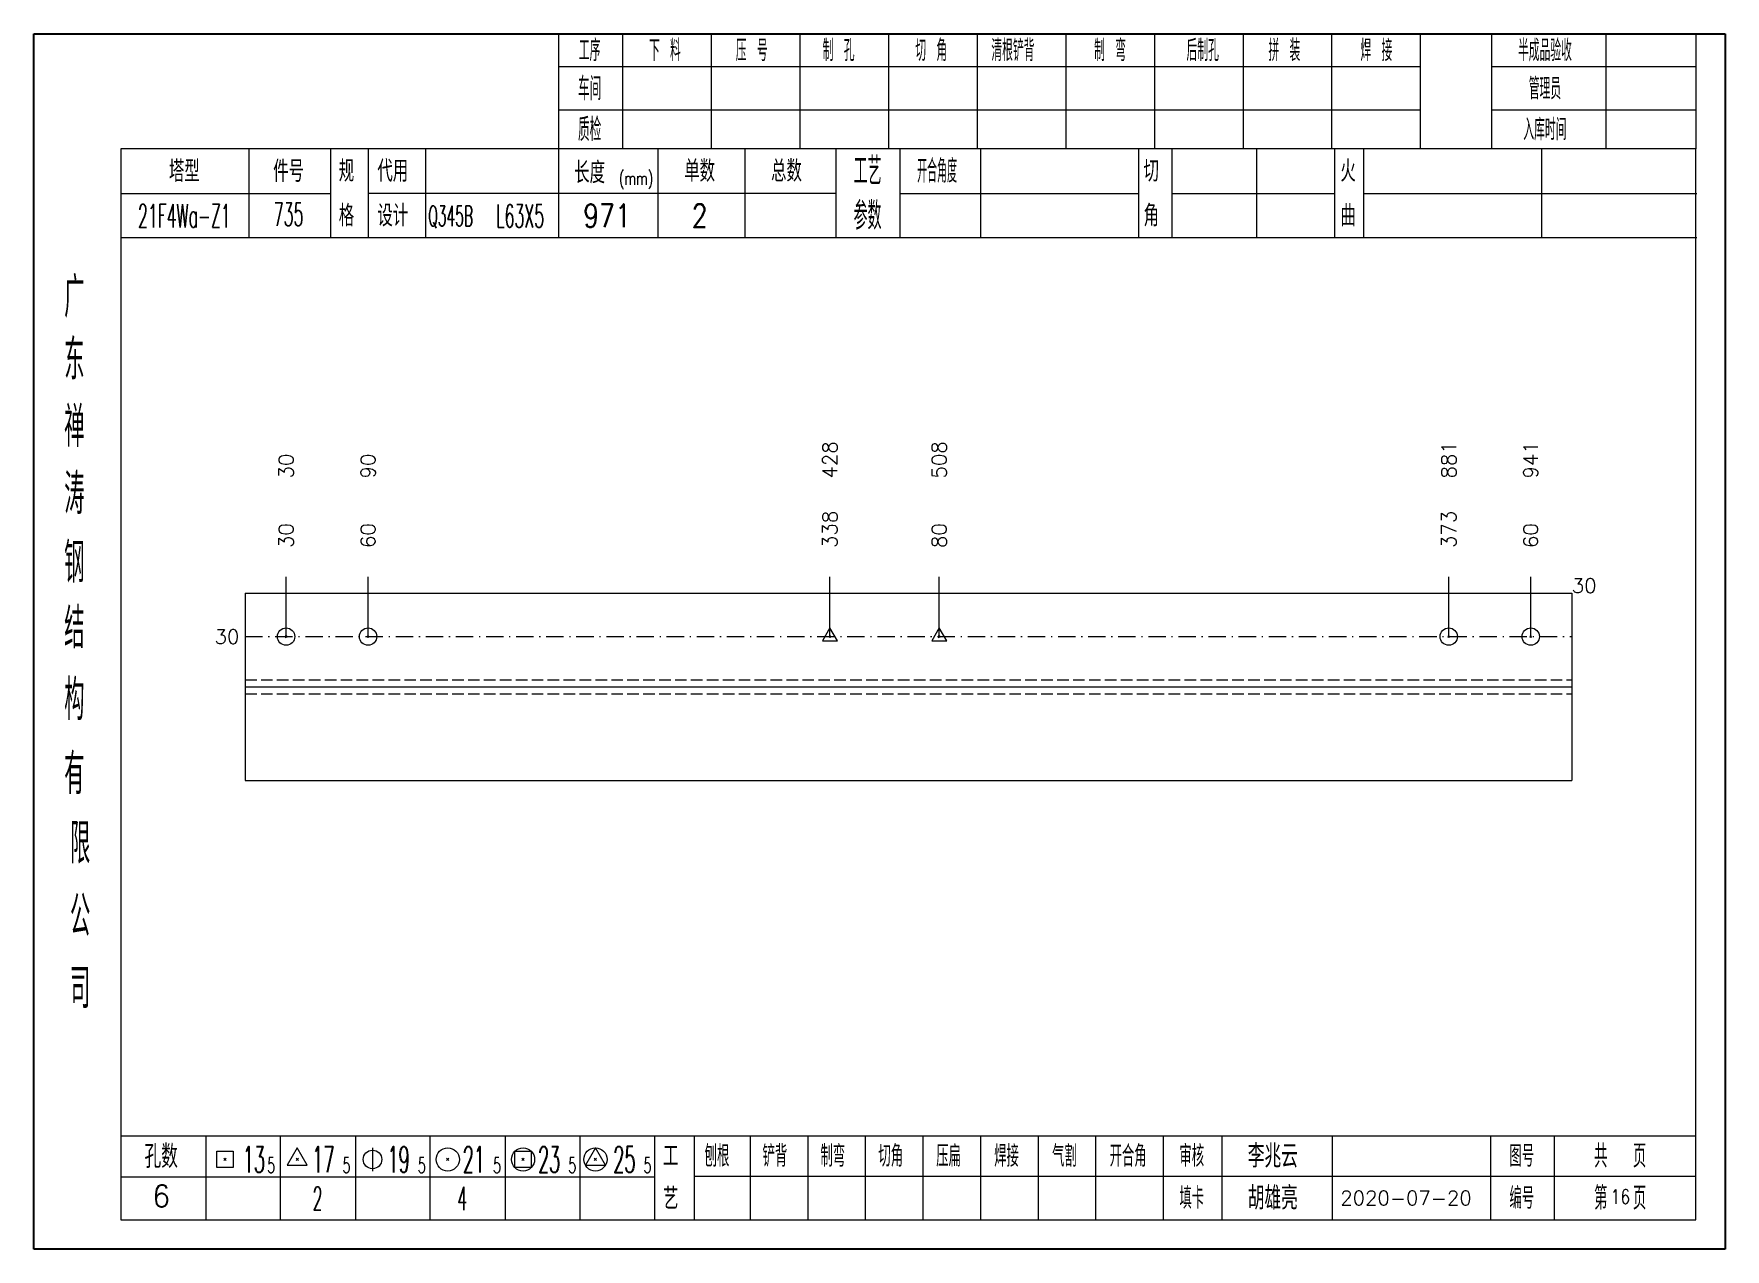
# Model space of a CAD drawing. Extents: x 1310 to 15542, y -76 to 8381.
# Drawn here: x 6198.4 to 6490.5, y 1943.8 to 2153.8 of the extents above; entities that cross this region are included whole.
import ezdxf
from ezdxf.enums import TextEntityAlignment as Align

# ---------------------------------------------------------------- set-up
doc = ezdxf.new("R2010")
doc.units = 0
doc.header["$MEASUREMENT"] = 0
doc.linetypes.add('一点画线', pattern=[5.2, 3, -1, 0.2, -1])
doc.linetypes.add('虚线', pattern=[2.75, 2, -0.75])
doc.layers.get('0').update_dxf_attribs({"linetype": 'CONTINUOUS', "lineweight": 25})
for name, color, linetype, lineweight in [('1', 7, 'CONTINUOUS', 25), ('4', 7, 'CONTINUOUS', 25), ('5', 7, 'CONTINUOUS', 25)]:
    doc.layers.add(name, color=color, linetype=linetype, lineweight=lineweight)
doc.styles.get("Standard").update_dxf_attribs({"font": 'simplex.shx', "width": 0.7, "height": 3, "bigfont": 'gbhzfs.shx'})

msp = doc.modelspace()

# ---------------------------------------------------------------- texts
at = {"color": 7, "linetype": 'Continuous', "lineweight": 13}
for s, p in [('428', (6335.868, 2076.974)), ('508', (6354.746, 2076.974)), ('30', (6241.951, 2076.974)), ('90', (6256.109, 2076.974)), ('881', (6442.764, 2076.974)), ('941', (6456.922, 2076.974))]:
    msp.add_text(s, height=2.5, rotation=90, dxfattribs=at).set_placement(p, align=Align.MIDDLE_LEFT)
at = {"color": 8, "linetype": 'Continuous', "lineweight": 9}
for s, p in [('30', (6241.951, 2064.974)), ('60', (6256.109, 2064.974)), ('338', (6335.868, 2064.974)), ('80', (6354.746, 2064.974)), ('373', (6442.764, 2064.974)), ('60', (6456.922, 2064.974))]:
    msp.add_text(s, height=2.5, rotation=90, dxfattribs=at).set_placement(p, align=Align.MIDDLE_LEFT)
at = {"color": 7, "linetype": 'Continuous', "lineweight": 13}
msp.add_text('30', height=2.5, dxfattribs=at).set_placement((6464.002, 2058.474), align=Align.MIDDLE_LEFT)
msp.add_text('30', height=2.5, dxfattribs=at).set_placement((6233.872, 2049.665), align=Align.MIDDLE_RIGHT)
at = {"layer": '4', "color": 1, "linetype": 'Continuous', "lineweight": 25}
for s, height, width, p in [('工序', 3.7, 0.7, (6294.372, 2150.931)), ('下 料', 3.7, 0.7, (6307.372, 2150.931)), ('制 孔', 3.7, 0.7, (6337.372, 2150.931)), ('切 角', 3.7, 0.7, (6353.372, 2150.931)), ('清根铲背 ', 3.7, 0.7, (6368.372, 2150.931)), (' 制 弯', 3.7, 0.7, (6383.372, 2150.931)), (' 后制孔', 3.7, 0.7, (6399.372, 2150.931)), ('拼 装', 3.7, 0.7, (6414.372, 2150.931)), (' 焊 接', 3.7, 0.7, (6429.372, 2150.931)), ('半成品验收', 3.7, 0.7, (6459.372, 2150.931)), ('压 号', 3.7, 0.7, (6322.372, 2150.931)), ('车间', 4, 0.7, (6294.372, 2144.331)), ('管理员', 3.7, 0.7, (6459.372, 2144.331)), ('质检', 4, 0.7, (6294.372, 2137.271)), ('入库时间', 3.7, 0.7, (6459.372, 2137.271)), ('工艺', 4.8, 0.7, (6342.372, 2130.091)), ('(mm)', 2.24, 0.7, (6302.372, 2128.831)), ('开合角度', 4, 0.6, (6354.372, 2130.091)), ('21F4Wa-Z1', 4, 0.5, (6224.372, 2122.351)), ('735', 4, 0.5, (6242.372, 2122.601)), ('Q345B', 3.5, 0.5, (6270.372, 2122.331)), ('L63X5', 4, 0.5, (6282.372, 2122.331)), ('971', 4, 0.8, (6297.372, 2122.381)), ('2', 4, 0.8, (6313.372, 2122.381)), ('参数', 4.8, 0.7, (6342.372, 2122.381)), ('广', 6.96, 0.7, (6205.372, 2108.301)), ('东', 6.96, 0.7, (6205.372, 2097.511)), ('禅', 6.96, 0.7, (6205.372, 2085.921)), ('涛', 6.96, 0.7, (6205.372, 2074.321)), ('钢', 6.96, 0.7, (6205.372, 2062.431)), ('结', 6.96, 0.7, (6205.372, 2051.121)), ('构', 6.96, 0.7, (6205.372, 2038.741)), ('有', 6.96, 0.7, (6205.372, 2025.931)), ('限', 6.96, 0.7, (6206.372, 2013.931)), ('公', 6.96, 0.7, (6206.372, 2001.391)), ('司', 6.96, 0.7, (6206.372, 1988.911)), ('13', 4.47, 0.5, (6236.372, 1959.331)), ('17', 4.47, 0.5, (6248.372, 1959.331)), ('19', 4.47, 0.5, (6261.372, 1959.331)), ('21', 4.47, 0.5, (6274.372, 1959.331)), ('23', 4.47, 0.5, (6287.372, 1959.331)), ('25', 4.47, 0.5, (6300.372, 1959.331)), ('刨根', 3.7, 0.8, (6316.372, 1959.931)), ('铲背', 3.7, 0.8, (6326.372, 1959.931)), ('制弯', 3.7, 0.8, (6336.372, 1959.931)), ('切角', 3.7, 0.8, (6346.372, 1959.931)), ('压扁', 3.7, 0.8, (6356.372, 1959.931)), ('焊接', 3.7, 0.8, (6366.372, 1959.931)), ('气割', 3.7, 0.8, (6376.372, 1959.931)), ('开合角', 3.7, 0.8, (6387.372, 1959.931)), ('审核', 3.7, 0.8, (6398.372, 1959.931)), ('图号', 3.7, 0.8, (6455.372, 1959.931)), ('共  页', 4, 0.8, (6472.372, 1959.931)), ('5', 2.68, 0.6, (6239.372, 1958.331)), ('5', 2.68, 0.6, (6252.372, 1958.331)), ('5', 2.68, 0.6, (6265.372, 1958.331)), ('5', 2.68, 0.6, (6278.372, 1958.331)), ('5', 2.68, 0.6, (6291.372, 1958.331)), ('5', 2.68, 0.6, (6304.372, 1958.331)), ('2', 4, 0.5, (6247.372, 1952.581)), ('4', 4, 0.5, (6272.372, 1952.581)), ('填卡', 3.7, 0.8, (6398.372, 1952.661)), ('编号', 3.7, 0.8, (6455.372, 1952.661)), ('第  页', 4, 0.8, (6472.372, 1952.661))]:
    msp.add_text(s, height=height, dxfattribs=dict(at, width=width)).set_placement(p, align=Align.MIDDLE_CENTER)
for s, height, p in [('塔型', 3.7, (6224.372, 2130.061)), ('件号', 3.7, (6242.372, 2130.061)), ('规', 3.7, (6252.372, 2130.091)), ('代用', 3.7, (6260.372, 2130.091)), ('长度', 3.7, (6294.372, 2129.831)), ('单数', 3.7, (6313.372, 2130.091)), ('总数', 3.7, (6328.372, 2130.091)), ('切', 3.7, (6391.372, 2130.091)), ('火', 3.7, (6425.372, 2130.091)), ('格', 3.7, (6252.372, 2122.381)), ('设计', 3.7, (6260.372, 2122.381)), ('角', 3.7, (6391.372, 2122.381)), ('曲', 3.7, (6425.372, 2122.381)), ('孔数', 4, (6220.372, 1959.851)), ('工', 3.7, (6308.372, 1959.931)), ('李兆云', 4, (6412.372, 1959.931)), ('6', 3.7, (6220.372, 1953.021)), ('艺', 3.7, (6308.372, 1952.581)), ('胡雄亮', 4, (6412.372, 1952.661)), ('2020-07-20', 2.5, (6435.372, 1952.661))]:
    msp.add_text(s, height=height, dxfattribs=at).set_placement(p, align=Align.MIDDLE_CENTER)
at = {"layer": '4', "color": 6, "linetype": 'Continuous', "lineweight": 25, "width": 0.8}
msp.add_text('16', height=2.5, dxfattribs=at).set_placement((6472.397, 1952.889), align=Align.MIDDLE_CENTER)

# ---------------------------------------------------------------- blocks, each defined once
blk = doc.blocks.new('孔21.5')
at = {"layer": '5', "color": 7, "linetype": 'Continuous', "lineweight": 13}
for p, q in [((-0.1, -0.1), (0.1, 0.1)), ((0.1, -0.1), (-0.1, 0.1))]:
    blk.add_line(p, q, dxfattribs=at)
blk.add_circle((0, 0), 1, dxfattribs=at)
blk = doc.blocks.new('孔17.5')
at = {"layer": '5', "color": 7, "linetype": 'Continuous', "lineweight": 13}
for p, q in [((0, 1), (-0.866, -0.5)), ((-0.1, -0.1), (0.1, 0.1)), ((0.1, -0.1), (-0.1, 0.1)), ((0.866, -0.5), (0, 1)), ((-0.866, -0.5), (0.866, -0.5))]:
    blk.add_line(p, q, dxfattribs=at)
blk = doc.blocks.new('CTJGK')
at = {"color": 6, "linetype": 'Continuous'}
for p, q in [((0, 209.97), (292.13, 209.97)), ((0, 0), (0, 209.97)), ((292.13, 209.97), (292.13, 0)), ((292.13, 0), (0, 0))]:
    blk.add_line(p, q, dxfattribs=at)

# ---------------------------------------------------------------- linework, layer by layer
at = {"color": 7, "linetype": 'Continuous', "lineweight": 13}
for p, q in [((6241.951, 2049.665), (6241.951, 2059.974)), ((6256.109, 2049.665), (6256.109, 2059.974)), ((6335.868, 2049.665), (6335.868, 2059.974)), ((6354.746, 2049.665), (6354.746, 2059.974)), ((6442.764, 2049.665), (6442.764, 2059.974)), ((6456.922, 2049.665), (6456.922, 2059.974))]:
    msp.add_line(p, q, dxfattribs=at)
at = {"color": 7, "linetype": 'Continuous', "lineweight": 18}
for p, q in [((6234.872, 2057.165), (6234.872, 2024.784)), ((6234.872, 2057.165), (6464.002, 2057.165)), ((6464.002, 2057.165), (6464.002, 2024.784)), ((6234.872, 2040.974), (6464.002, 2040.974))]:
    msp.add_line(p, q, dxfattribs=at)
at = {"color": 3, "linetype": '一点画线', "lineweight": 13}
msp.add_line((6234.872, 2049.665), (6464.002, 2049.665), dxfattribs=at)
at = {"color": 1, "linetype": '虚线', "lineweight": 18}
for p, q in [((6234.872, 2042.165), (6464.002, 2042.165)), ((6234.872, 2039.784), (6464.002, 2039.784))]:
    msp.add_line(p, q, dxfattribs=at)
at = {"layer": '1', "color": 7, "linetype": 'Continuous', "lineweight": 18}
msp.add_line((6234.872, 2024.784), (6464.002, 2024.784), dxfattribs=at)
at = {"layer": '4', "color": 1, "linetype": 'Continuous', "lineweight": 18}
for p, q in [((6198.372, 2153.801), (6198.372, 1943.831)), ((6490.502, 2153.801), (6198.372, 2153.801)), ((6289.002, 2153.801), (6289.002, 2133.961)), ((6300.032, 2153.801), (6300.032, 2133.941)), ((6315.342, 2153.801), (6315.342, 2133.941)), ((6330.662, 2153.801), (6330.662, 2133.941)), ((6345.972, 2153.801), (6345.972, 2133.941)), ((6361.282, 2153.801), (6361.282, 2133.941)), ((6376.592, 2153.801), (6376.592, 2133.941)), ((6391.912, 2153.801), (6391.912, 2133.941)), ((6407.222, 2153.801), (6407.222, 2133.941)), ((6422.532, 2153.801), (6422.532, 2133.941)), ((6437.842, 2153.801), (6437.842, 2133.961)), ((6437.842, 2153.801), (6437.842, 2133.941)), ((6450.122, 2153.801), (6450.122, 2133.941)), ((6469.872, 2153.801), (6469.872, 2133.941)), ((6485.452, 2153.801), (6485.452, 2133.941)), ((6490.502, 2124.001), (6490.502, 2153.801)), ((6437.842, 2148.071), (6289.002, 2148.071)), ((6485.452, 2148.071), (6450.122, 2148.071)), ((6437.842, 2140.591), (6289.002, 2140.591)), ((6485.452, 2140.591), (6450.122, 2140.591)), ((6213.382, 2133.941), (6213.382, 1948.881)), ((6485.452, 2133.941), (6213.382, 2133.941)), ((6235.502, 2133.951), (6235.502, 2118.531)), ((6249.652, 2118.531), (6249.652, 2133.941)), ((6256.152, 2118.531), (6256.152, 2133.941)), ((6266.022, 2133.941), (6266.022, 2118.531)), ((6289.002, 2133.961), (6289.002, 2118.531)), ((6306.122, 2133.941), (6306.122, 2118.531)), ((6321.172, 2133.941), (6321.172, 2118.531)), ((6336.872, 2133.941), (6336.872, 2118.531)), ((6347.932, 2133.941), (6347.932, 2118.531)), ((6361.882, 2133.941), (6361.882, 2118.531)), ((6389.182, 2133.941), (6389.182, 2118.531)), ((6394.942, 2133.941), (6394.942, 2118.531)), ((6409.562, 2133.941), (6409.562, 2118.531)), ((6423.022, 2133.941), (6423.022, 2118.531)), ((6428.012, 2133.941), (6428.012, 2118.531)), ((6458.752, 2133.941), (6458.752, 2118.531)), ((6485.452, 1948.881), (6485.452, 2133.941)), ((6249.652, 2126.181), (6213.382, 2126.181)), ((6336.872, 2126.231), (6256.152, 2126.231)), ((6347.932, 2126.231), (6389.182, 2126.231)), ((6394.942, 2126.231), (6423.022, 2126.231)), ((6428.012, 2126.231), (6485.632, 2126.231)), ((6490.502, 1943.831), (6490.502, 2124.001)), ((6485.632, 2118.531), (6213.382, 2118.531)), ((6213.382, 1963.411), (6485.452, 1963.411)), ((6228.072, 1963.411), (6228.072, 1948.881)), ((6241.002, 1948.881), (6241.002, 1963.411)), ((6253.932, 1963.411), (6253.932, 1948.881)), ((6266.852, 1948.881), (6266.852, 1963.411)), ((6279.782, 1963.411), (6279.782, 1948.881)), ((6292.712, 1948.881), (6292.712, 1963.411)), ((6305.632, 1948.881), (6305.632, 1963.411)), ((6312.502, 1948.881), (6312.502, 1963.411)), ((6322.162, 1948.881), (6322.162, 1963.411)), ((6332.102, 1948.881), (6332.102, 1963.411)), ((6342.042, 1948.881), (6342.042, 1963.411)), ((6351.992, 1948.881), (6351.992, 1963.411)), ((6361.932, 1948.881), (6361.932, 1963.411)), ((6371.872, 1948.881), (6371.872, 1963.411)), ((6381.822, 1948.881), (6381.822, 1963.411)), ((6393.462, 1948.881), (6393.462, 1963.411)), ((6403.612, 1948.881), (6403.612, 1963.411)), ((6422.672, 1948.881), (6422.672, 1963.411)), ((6450.052, 1948.881), (6450.052, 1963.411)), ((6461.012, 1948.881), (6461.012, 1963.411)), ((6305.632, 1956.281), (6213.382, 1956.281)), ((6312.462, 1956.441), (6485.452, 1956.441)), ((6213.382, 1948.881), (6485.452, 1948.881)), ((6198.372, 1943.831), (6490.502, 1943.831))]:
    msp.add_line(p, q, dxfattribs=at)
at = {"layer": '4', "color": 7, "linetype": 'Continuous', "lineweight": 13}
for p, q in [((6229.958, 1957.917), (6229.958, 1960.745)), ((6229.958, 1960.745), (6232.786, 1960.745)), ((6232.786, 1960.745), (6232.786, 1957.917)), ((6243.872, 1961.331), (6242.14, 1958.331)), ((6245.604, 1958.331), (6243.872, 1961.331)), ((6256.872, 1961.331), (6256.872, 1957.331)), ((6281.458, 1957.917), (6281.458, 1960.745)), ((6281.458, 1960.745), (6284.286, 1960.745)), ((6284.286, 1960.745), (6284.286, 1957.917)), ((6295.372, 1961.331), (6293.64, 1958.331)), ((6297.104, 1958.331), (6295.372, 1961.331)), ((6232.786, 1957.917), (6229.958, 1957.917)), ((6231.172, 1959.131), (6231.572, 1959.531)), ((6231.572, 1959.131), (6231.172, 1959.531)), ((6242.14, 1958.331), (6245.604, 1958.331)), ((6243.672, 1959.131), (6244.072, 1959.531)), ((6244.072, 1959.131), (6243.672, 1959.531)), ((6269.672, 1959.131), (6270.072, 1959.531)), ((6270.072, 1959.131), (6269.672, 1959.531)), ((6284.286, 1957.917), (6281.458, 1957.917)), ((6282.672, 1959.131), (6283.072, 1959.531)), ((6283.072, 1959.131), (6282.672, 1959.531)), ((6293.64, 1958.331), (6297.104, 1958.331)), ((6295.172, 1959.131), (6295.572, 1959.531)), ((6295.572, 1959.131), (6295.172, 1959.531))]:
    msp.add_line(p, q, dxfattribs=at)
for centre, radius in [((6256.872, 1959.331), 1.6), ((6269.872, 1959.331), 2), ((6282.872, 1959.331), 2), ((6295.372, 1959.331), 2)]:
    msp.add_circle(centre, radius, dxfattribs=at)

# ---------------------------------------------------------------- block references
at = {"color": 0, "linetype": 'Continuous'}
msp.add_blockref('CTJGK', (6198.372, 1943.831), dxfattribs=at)
at = {"color": 8, "linetype": 'Continuous', "lineweight": 9, "xscale": 1.5, "yscale": 1.5, "zscale": 1.5}
for name, p in [('孔21.5', (6241.951, 2049.665)), ('孔21.5', (6256.109, 2049.665)), ('孔17.5', (6335.868, 2049.665)), ('孔17.5', (6354.746, 2049.665)), ('孔21.5', (6442.764, 2049.665)), ('孔21.5', (6456.922, 2049.665))]:
    msp.add_blockref(name, p, dxfattribs=at)

msp.set_redraw_order([(e.dxf.handle, doc.entitydb.next_handle()) for e in msp.query("TEXT MTEXT ATTDEF DIMENSION ARC_DIMENSION")])  # texts and dimensions are drawn at this point

doc.saveas('drawing.dxf')
